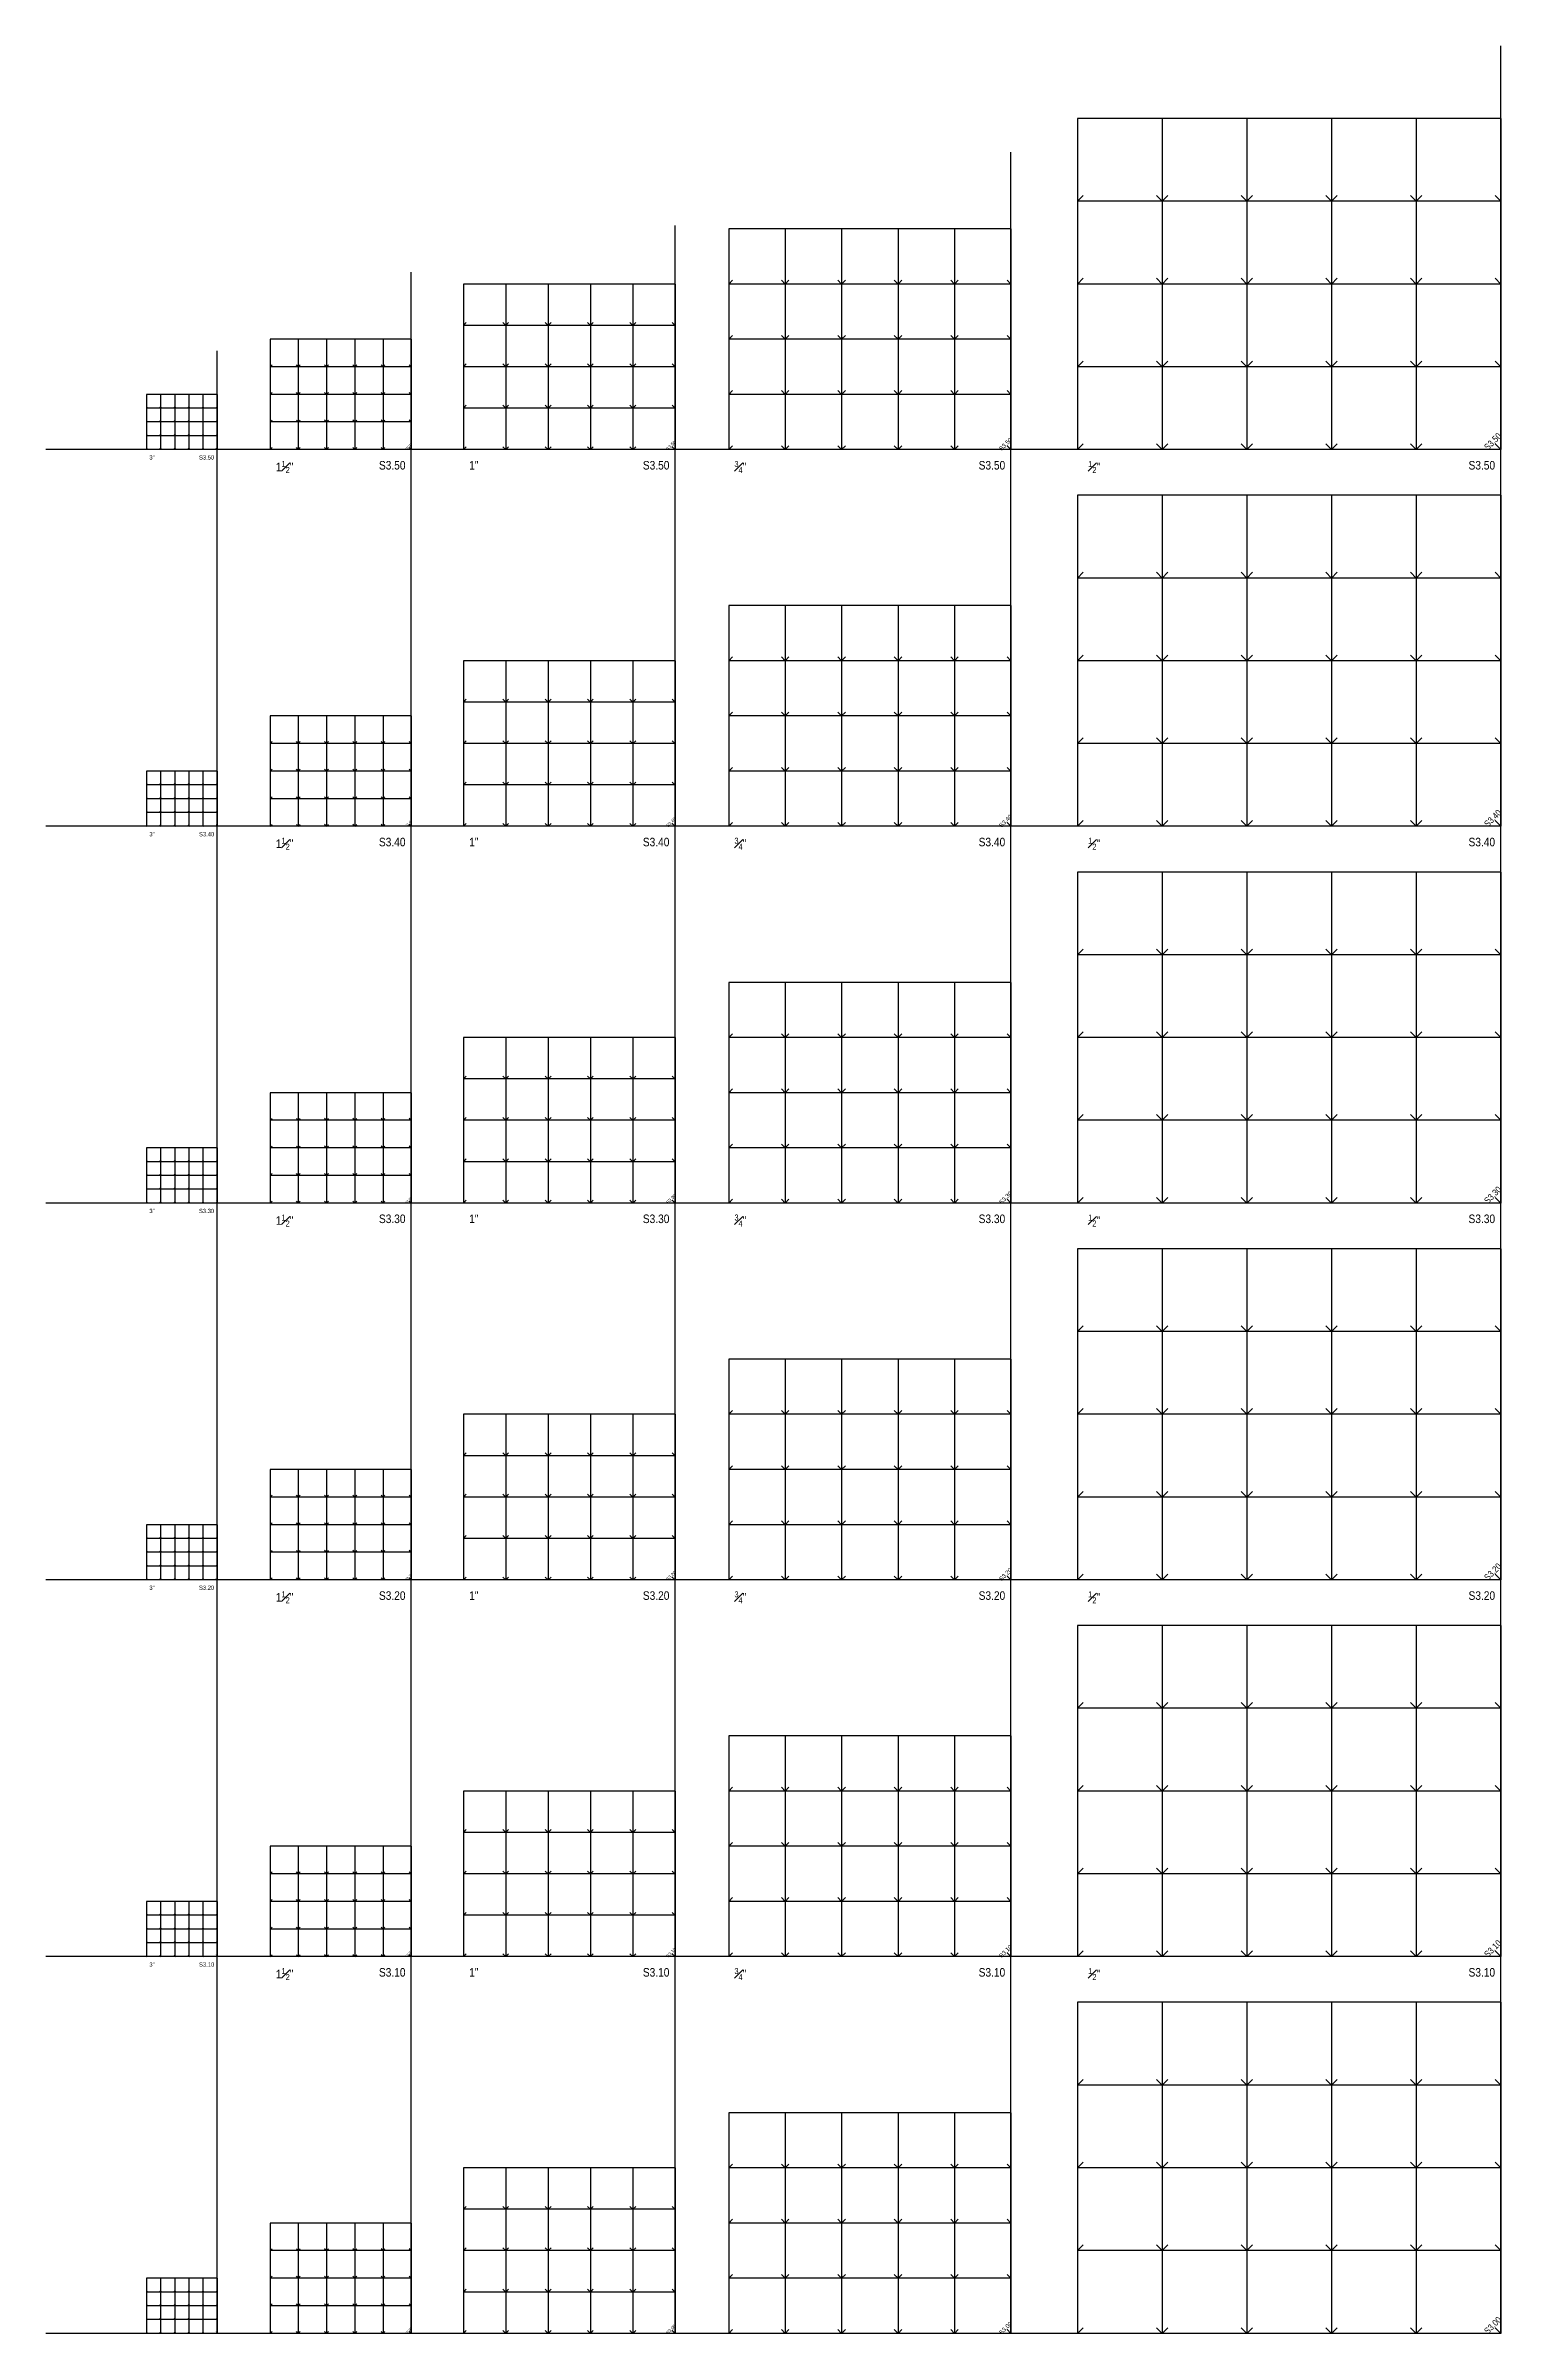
# Model space of a CAD drawing. Header units: inches. Extents: x -2375 to 41574, y 908 to 9099.
# Drawn here: x 26515 to 29574, y 1771 to 6581 of the extents above; entities that cross this region are included whole.
import ezdxf

# ---------------------------------------------------------------- set-up
doc = ezdxf.new("R2010")
doc.units = ezdxf.units.IN
doc.header["$LTSCALE"] = 12
doc.header["$MEASUREMENT"] = 0
doc.linetypes.add('HIDDEN2', pattern=[0.1875, 0.125, -0.0625])
doc.layers.get('0').update_dxf_attribs({"linetype": 'CONTINUOUS'})
doc.layers.add('S-ANNO-GRID-NONPLOT', color=251, linetype='CONTINUOUS', plot=False)
doc.styles.add('Arial', font='arial.ttf', dxfattribs={"width": 0.85})

msp = doc.modelspace()

# ---------------------------------------------------------------- texts
at = {"layer": 'S-ANNO-GRID-NONPLOT', "attachment_point": 5, "rotation": 45, "style": 'Arial'}
for s, insert, char_height, width in [('S3.50', (26872.2498, 5735.1917), 2.25, 7.387198), ('S3.50', (27277.5055, 5738.0201), 4.5, 14.774397), ('S3.50', (27829.3583, 5740.8485), 6.75, 22.161595), ('S3.50', (28532.3255, 5743.677), 9, 29.548794), ('S3.50', (29556.3169, 5749.3338), 13.5, 44.323191), ('S3.40', (27829.3583, 4948.8485), 6.75, 22.161595), ('S3.40', (28532.3255, 4951.677), 9, 29.548794), ('S3.40', (29556.3169, 4957.3338), 13.5, 44.323191), ('S3.40', (26872.2498, 4943.1917), 2.25, 7.387198), ('S3.40', (27277.5055, 4946.0201), 4.5, 14.774397), ('S3.30', (26872.2498, 4151.1917), 2.25, 7.387198), ('S3.30', (27277.5055, 4154.0201), 4.5, 14.774397), ('S3.30', (27829.3583, 4156.8485), 6.75, 22.161595), ('S3.30', (28532.3255, 4159.677), 9, 29.548794), ('S3.30', (29556.3169, 4165.3338), 13.5, 44.323191), ('S3.20', (27277.5055, 3362.0201), 4.5, 14.774397), ('S3.20', (27829.3583, 3364.8485), 6.75, 22.161595), ('S3.20', (28532.3255, 3367.677), 9, 29.548794), ('S3.20', (29556.3169, 3373.3338), 13.5, 44.323191), ('S3.20', (26872.2498, 3359.1917), 2.25, 7.387198), ('S3.10', (29556.3169, 2581.3338), 13.5, 44.323191), ('S3.10', (26872.2498, 2567.1917), 2.25, 7.387198), ('S3.10', (27277.5055, 2570.0201), 4.5, 14.774397), ('S3.10', (27829.3583, 2572.8485), 6.75, 22.161595), ('S3.10', (28532.3255, 2575.677), 9, 29.548794), ('S3.00', (27277.5055, 1778.0201), 4.5, 14.774397), ('S3.00', (27829.3583, 1780.8485), 6.75, 22.161595), ('S3.00', (28532.3255, 1783.677), 9, 29.548794), ('S3.00', (29556.3169, 1789.3338), 13.5, 44.323191), ('S3.00', (26872.2498, 1775.1917), 2.25, 7.387198)]:
    msp.add_mtext(s, dxfattribs=dict(at, insert=insert, char_height=char_height, width=width))
at = {"layer": 'S-ANNO-GRID-NONPLOT', "color": 191, "style": 'Arial'}
for s, insert, char_height, width, attachment_point in [('3"', (26732.7995, 5720.3633), 9, 29.548794, 1), ('S3.50', (26869.0783, 5720.3633), 9, 29.548794, 3), ('\\A1;1{\\H0.7x;\\S1#2;}"', (26998.6048, 5708.3633), 18, 59.097588, 1), ('S3.50', (27271.1624, 5708.3633), 18, 59.097588, 3), ('1"', (27405.0072, 5708.3633), 18, 59.097588, 1), ('S3.50', (27825.8436, 5708.3633), 18, 59.097588, 3), ('\\A1;{\\H0.7x;\\S3#4;}"', (27962.524, 5708.3633), 18, 59.097588, 1), ('S3.50', (28531.6392, 5708.3633), 18, 59.097588, 3), ('\\A1;{\\H0.7x;\\S1#2;}"', (28706.1525, 5708.3633), 18, 59.097588, 1), ('S3.50', (29561.2875, 5708.3633), 18, 59.097588, 3), ('3"', (26732.7995, 4928.3633), 9, 29.548794, 1), ('S3.40', (26869.0783, 4928.3633), 9, 29.548794, 3), ('\\A1;1{\\H0.7x;\\S1#2;}"', (26998.6048, 4916.3633), 18, 59.097588, 1), ('S3.40', (27271.1624, 4916.3633), 18, 59.097588, 3), ('1"', (27405.0072, 4916.3633), 18, 59.097588, 1), ('S3.40', (27825.8436, 4916.3633), 18, 59.097588, 3), ('\\A1;{\\H0.7x;\\S3#4;}"', (27962.524, 4916.3633), 18, 59.097588, 1), ('S3.40', (28531.6392, 4916.3633), 18, 59.097588, 3), ('\\A1;{\\H0.7x;\\S1#2;}"', (28706.1525, 4916.3633), 18, 59.097588, 1), ('S3.40', (29561.2875, 4916.3633), 18, 59.097588, 3), ('3"', (26732.7995, 4136.3633), 9, 29.548794, 1), ('S3.30', (26869.0783, 4136.3633), 9, 29.548794, 3), ('\\A1;1{\\H0.7x;\\S1#2;}"', (26998.6048, 4124.3633), 18, 59.097588, 1), ('S3.30', (27271.1624, 4124.3633), 18, 59.097588, 3), ('1"', (27405.0072, 4124.3633), 18, 59.097588, 1), ('S3.30', (27825.8436, 4124.3633), 18, 59.097588, 3), ('\\A1;{\\H0.7x;\\S3#4;}"', (27962.524, 4124.3633), 18, 59.097588, 1), ('S3.30', (28531.6392, 4124.3633), 18, 59.097588, 3), ('\\A1;{\\H0.7x;\\S1#2;}"', (28706.1525, 4124.3633), 18, 59.097588, 1), ('S3.30', (29561.2875, 4124.3633), 18, 59.097588, 3), ('3"', (26732.7995, 3344.3633), 9, 29.548794, 1), ('S3.20', (26869.0783, 3344.3633), 9, 29.548794, 3), ('\\A1;1{\\H0.7x;\\S1#2;}"', (26998.6048, 3332.3633), 18, 59.097588, 1), ('S3.20', (27271.1624, 3332.3633), 18, 59.097588, 3), ('1"', (27405.0072, 3332.3633), 18, 59.097588, 1), ('S3.20', (27825.8436, 3332.3633), 18, 59.097588, 3), ('\\A1;{\\H0.7x;\\S3#4;}"', (27962.524, 3332.3633), 18, 59.097588, 1), ('S3.20', (28531.6392, 3332.3633), 18, 59.097588, 3), ('\\A1;{\\H0.7x;\\S1#2;}"', (28706.1525, 3332.3633), 18, 59.097588, 1), ('S3.20', (29561.2875, 3332.3633), 18, 59.097588, 3), ('3"', (26732.7995, 2552.3633), 9, 29.548794, 1), ('S3.10', (26869.0783, 2552.3633), 9, 29.548794, 3), ('\\A1;1{\\H0.7x;\\S1#2;}"', (26998.6048, 2540.3633), 18, 59.097588, 1), ('S3.10', (27271.1624, 2540.3633), 18, 59.097588, 3), ('1"', (27405.0072, 2540.3633), 18, 59.097588, 1), ('S3.10', (27825.8436, 2540.3633), 18, 59.097588, 3), ('\\A1;{\\H0.7x;\\S3#4;}"', (27962.524, 2540.3633), 18, 59.097588, 1), ('S3.10', (28531.6392, 2540.3633), 18, 59.097588, 3), ('\\A1;{\\H0.7x;\\S1#2;}"', (28706.1525, 2540.3633), 18, 59.097588, 1), ('S3.10', (29561.2875, 2540.3633), 18, 59.097588, 3)]:
    msp.add_mtext(s, dxfattribs=dict(at, insert=insert, char_height=char_height, width=width, attachment_point=attachment_point))

# ---------------------------------------------------------------- blocks, each defined once
blk = doc.blocks.new('Se_GRID 30x42')
for p, q in [((7.41, 29), (0, 29)), ((0, 29), (0, 21.75)), ((14.83, 29), (7.41, 29)), ((7.41, 29), (7.41, 21.75)), ((22.24, 29), (14.83, 29)), ((14.83, 29), (14.83, 21.75)), ((29.66, 29), (22.24, 29)), ((22.24, 29), (22.24, 21.75)), ((37.07, 29), (29.66, 29)), ((29.66, 29), (29.66, 21.75)), ((37.07, 29), (37.07, 21.75)), ((0, 21.75), (0.5, 22.25)), ((7.41, 21.75), (7.91, 22.25)), ((14.83, 21.75), (15.33, 22.25)), ((22.24, 21.75), (22.74, 22.25)), ((29.66, 21.75), (30.16, 22.25)), ((7.41, 21.75), (0, 21.75)), ((0, 21.75), (0, 14.5)), ((14.83, 21.75), (7.41, 21.75)), ((7.41, 21.75), (7.41, 14.5)), ((22.24, 21.75), (14.83, 21.75)), ((14.83, 21.75), (14.83, 14.5)), ((29.66, 21.75), (22.24, 21.75)), ((22.24, 21.75), (22.24, 14.5)), ((37.07, 21.75), (29.66, 21.75)), ((29.66, 21.75), (29.66, 14.5)), ((37.07, 21.75), (37.07, 14.5)), ((0, 14.5), (0.5, 15)), ((7.41, 14.5), (0, 14.5)), ((0, 14.5), (0, 7.25)), ((7.41, 14.5), (7.91, 15)), ((14.83, 14.5), (7.41, 14.5)), ((7.41, 14.5), (7.41, 7.25)), ((14.83, 14.5), (15.33, 15)), ((22.24, 14.5), (14.83, 14.5)), ((14.83, 14.5), (14.83, 7.25)), ((22.24, 14.5), (22.74, 15)), ((29.66, 14.5), (22.24, 14.5)), ((22.24, 14.5), (22.24, 7.25)), ((29.66, 14.5), (30.16, 15)), ((37.07, 14.5), (29.66, 14.5)), ((29.66, 14.5), (29.66, 7.25)), ((37.07, 14.5), (37.07, 7.25)), ((0, 7.25), (0.5, 7.75)), ((7.41, 7.25), (0, 7.25)), ((0, 7.25), (0, 0)), ((7.41, 7.25), (7.91, 7.75)), ((14.83, 7.25), (7.41, 7.25)), ((7.41, 7.25), (7.41, 0)), ((14.83, 7.25), (15.33, 7.75)), ((22.24, 7.25), (14.83, 7.25)), ((14.83, 7.25), (14.83, 0)), ((22.24, 7.25), (22.74, 7.75)), ((29.66, 7.25), (22.24, 7.25)), ((22.24, 7.25), (22.24, 0)), ((29.66, 7.25), (30.16, 7.75)), ((37.07, 7.25), (29.66, 7.25)), ((29.66, 7.25), (29.66, 0)), ((37.07, 7.25), (37.07, 0)), ((0, 0), (0.5, 0.5)), ((7.41, 0), (0, 0)), ((7.41, 0), (7.91, 0.5)), ((14.83, 0), (7.41, 0)), ((14.83, 0), (15.33, 0.5)), ((22.24, 0), (14.83, 0)), ((22.24, 0), (22.74, 0.5)), ((29.66, 0), (22.24, 0)), ((29.66, 0), (30.16, 0.5)), ((37.07, 0), (29.66, 0))]:
    blk.add_line(p, q)
at = {"linetype": 'HIDDEN2'}
for p, q in [((7.41, 21.75), (6.91, 22.25)), ((14.83, 21.75), (14.33, 22.25)), ((22.24, 21.75), (21.74, 22.25)), ((29.66, 21.75), (29.16, 22.25)), ((37.07, 21.75), (36.57, 22.25)), ((7.41, 14.5), (6.91, 15)), ((14.83, 14.5), (14.33, 15)), ((22.24, 14.5), (21.74, 15)), ((29.66, 14.5), (29.16, 15)), ((37.07, 14.5), (36.57, 15)), ((7.41, 7.25), (6.91, 7.75)), ((14.83, 7.25), (14.33, 7.75)), ((22.24, 7.25), (21.74, 7.75)), ((29.66, 7.25), (29.16, 7.75)), ((37.07, 7.25), (36.57, 7.75)), ((7.41, 0), (6.91, 0.5)), ((14.83, 0), (14.33, 0.5)), ((22.24, 0), (21.74, 0.5)), ((29.66, 0), (29.16, 0.5)), ((37.07, 0), (36.57, 0.5))]:
    blk.add_line(p, q, dxfattribs=at)

# ---------------------------------------------------------------- linework, layer by layer
at = {"layer": 'S-ANNO-GRID-NONPLOT'}
for p, q in [((29573.2875, 1772.3633), (29573.2875, 6581.1645)), ((28543.6392, 1772.3633), (28543.6392, 6357.7514)), ((27837.8436, 1772.3633), (27837.8436, 6203.4683)), ((27283.1624, 1772.3633), (27283.1624, 6105.5823)), ((26875.0783, 1772.3633), (26875.0783, 5939.8298)), ((29573.2875, 5732.3633), (26515.0783, 5732.3633)), ((29573.2875, 4940.3633), (26515.0783, 4940.3633)), ((29573.2875, 4148.3633), (26515.0783, 4148.3633)), ((29573.2875, 3356.3633), (26515.0783, 3356.3633)), ((29573.2875, 2564.3633), (26515.0783, 2564.3633)), ((29573.2875, 1772.3633), (26515.0783, 1772.3633))]:
    msp.add_line(p, q, dxfattribs=at)

# ---------------------------------------------------------------- block references
for p, xscale, yscale, zscale in [((28683.6147, 5732.3633), 24, 24, 24), ((27950.524, 5732.3633), 16, 16, 16), ((27393.0072, 5732.3633), 12, 12, 12), ((26986.6048, 5732.3633), 8, 8, 8), ((26726.7995, 5732.3633), 4, 4, 4), ((28683.6147, 4940.3633), 24, 24, 24), ((27950.524, 4940.3633), 16, 16, 16), ((27393.0072, 4940.3633), 12, 12, 12), ((26986.6048, 4940.3633), 8, 8, 8), ((26726.7995, 4940.3633), 4, 4, 4), ((28683.6147, 4148.3633), 24, 24, 24), ((27950.524, 4148.3633), 16, 16, 16), ((27393.0072, 4148.3633), 12, 12, 12), ((26986.6048, 4148.3633), 8, 8, 8), ((26726.7995, 4148.3633), 4, 4, 4), ((28683.6147, 3356.3633), 24, 24, 24), ((27950.524, 3356.3633), 16, 16, 16), ((27393.0072, 3356.3633), 12, 12, 12), ((26986.6048, 3356.3633), 8, 8, 8), ((26726.7995, 3356.3633), 4, 4, 4), ((28683.6147, 2564.3633), 24, 24, 24), ((27950.524, 2564.3633), 16, 16, 16), ((27393.0072, 2564.3633), 12, 12, 12), ((26986.6048, 2564.3633), 8, 8, 8), ((26726.7995, 2564.3633), 4, 4, 4), ((28683.6147, 1772.3633), 24, 24, 24), ((27950.524, 1772.3633), 16, 16, 16), ((27393.0072, 1772.3633), 12, 12, 12), ((26986.6048, 1772.3633), 8, 8, 8), ((26726.7995, 1772.3633), 4, 4, 4)]:
    msp.add_blockref('Se_GRID 30x42', p, dxfattribs=dict(at, xscale=xscale, yscale=yscale, zscale=zscale))

msp.set_redraw_order([(e.dxf.handle, doc.entitydb.next_handle()) for e in msp.query("TEXT MTEXT ATTDEF DIMENSION ARC_DIMENSION")])  # texts and dimensions are drawn at this point

doc.saveas('drawing.dxf')
